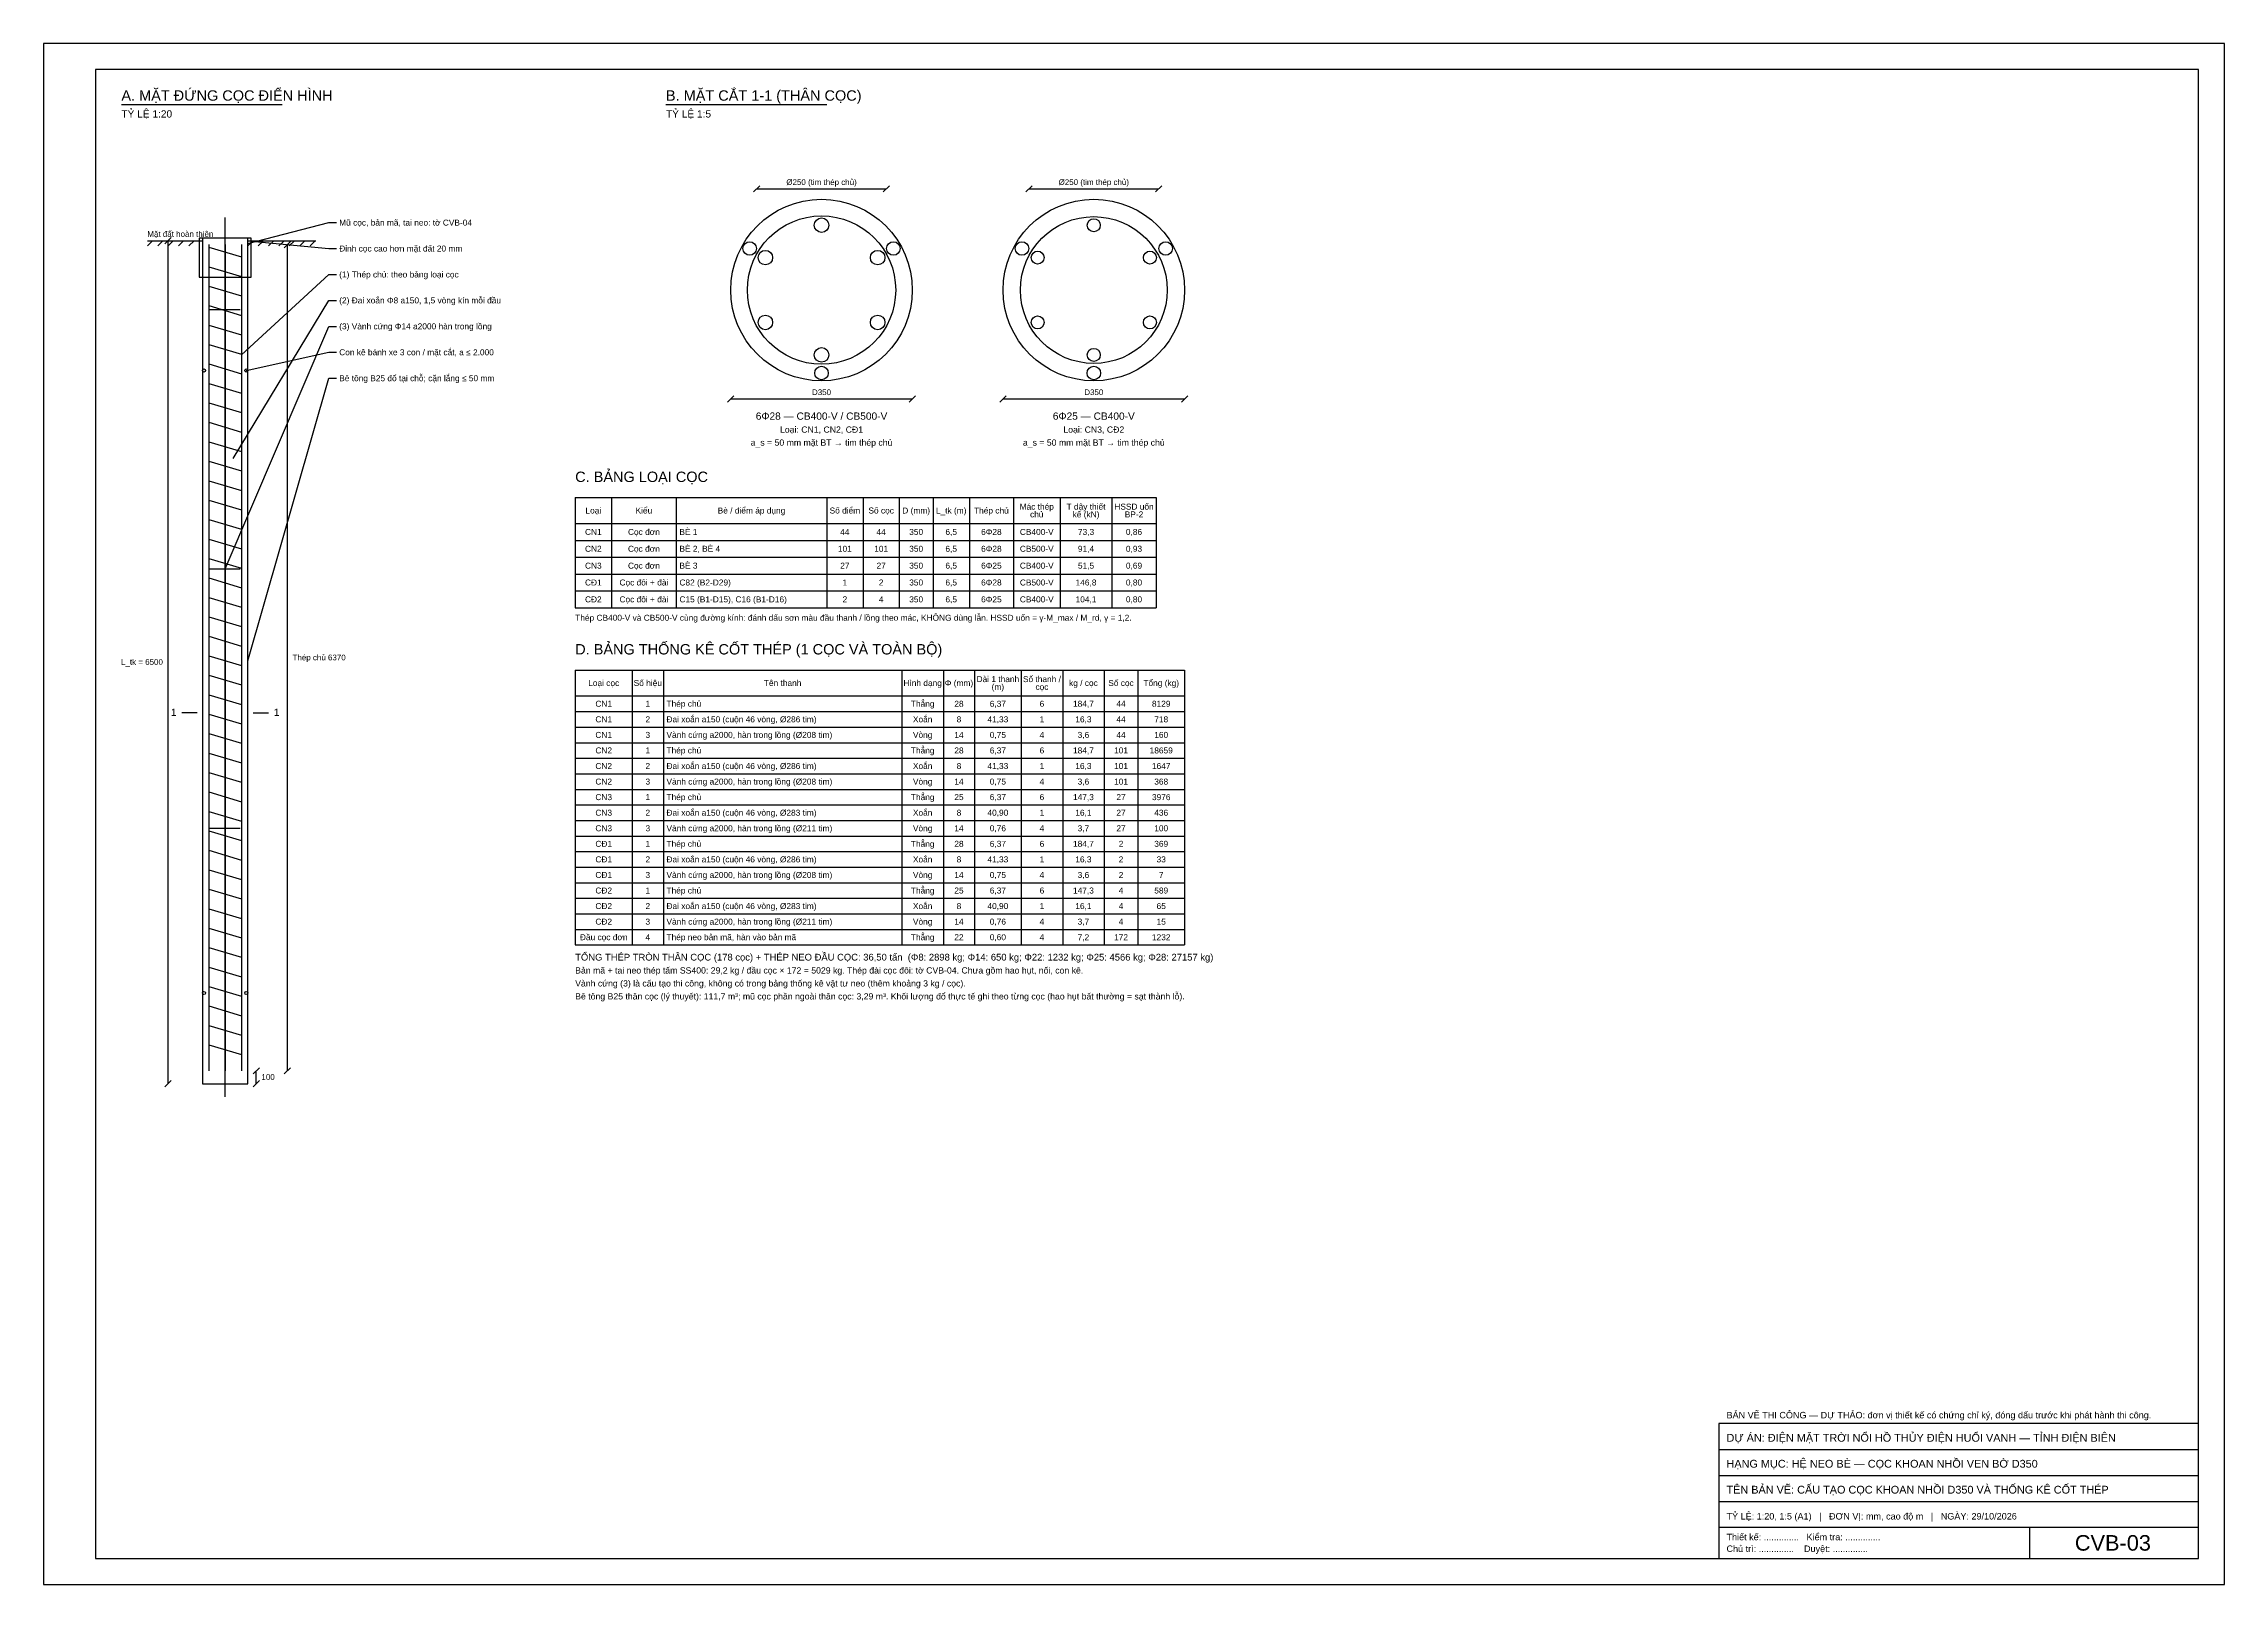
# Model space of a CAD drawing. Header units: millimetres. Extents: x 0 to 4445, y 0 to 594.
# Drawn here: x 1802 to 2643, y 0 to 594 of the extents above; entities that cross this region are included whole.
import ezdxf
from ezdxf.enums import TextEntityAlignment as Align

# ---------------------------------------------------------------- set-up
doc = ezdxf.new("R2010")
doc.units = ezdxf.units.MM
for name, color, linetype in [('CVB_00_KHUNG', 7, 'CONTINUOUS'), ('CVB_03_COC', 2, 'CONTINUOUS'), ('CVB_04_COT_THEP', 1, 'CONTINUOUS'), ('CVB_06_KICH_THUOC', 8, 'CONTINUOUS'), ('CVB_07_CHU', 7, 'CONTINUOUS'), ('CVB_09_DIA_HINH', 34, 'CONTINUOUS'), ('CVB_11_BANG', 7, 'CONTINUOUS')]:
    doc.layers.add(name, color=color, linetype=linetype)
doc.styles.add('VN', font='arial.ttf')

msp = doc.modelspace()

# ---------------------------------------------------------------- linework, layer by layer
at = {"layer": 'CVB_00_KHUNG'}
for p, q in [((2643, 594), (1802, 594)), ((1802, 594), (1802, 0)), ((2643, 0), (2643, 594)), ((2633, 584), (1822, 584)), ((1822, 584), (1822, 10)), ((2633, 10), (2633, 584)), ((2633, 62), (2448, 62)), ((2448, 62), (2448, 10)), ((2633, 10), (2633, 62)), ((2448, 52), (2633, 52)), ((2448, 42), (2633, 42)), ((2448, 32), (2633, 32)), ((2448, 22), (2633, 22)), ((2568, 10), (2568, 22)), ((1822, 10), (2633, 10)), ((2448, 10), (2633, 10)), ((1802, 0), (2643, 0))]:
    msp.add_line(p, q, dxfattribs=at)
at = {"layer": 'CVB_03_COC'}
for p, q in [((1872, 188), (1872, 527)), ((1882, 519), (1862, 519)), ((1862, 519), (1862, 504)), ((1880.75, 519), (1863.25, 519)), ((1863.25, 519), (1863.25, 193)), ((1880.75, 193), (1880.75, 519)), ((1882, 504), (1882, 519)), ((1862, 504), (1882, 504)), ((1863.25, 193), (1880.75, 193))]:
    msp.add_line(p, q, dxfattribs=at)
for centre in [(2102, 499), (2207, 499)]:
    msp.add_circle(centre, 35, dxfattribs=at)
at = {"layer": 'CVB_04_COT_THEP'}
for p, q in [((1865.75, 516.5), (1865.75, 198)), ((1865.75, 515.5), (1878.25, 511.75)), ((1872, 516.5), (1872, 198)), ((1878.25, 516.5), (1878.25, 198)), ((1865.75, 508), (1878.25, 504.25)), ((1865.75, 500.5), (1878.25, 496.75)), ((1865.75, 493), (1878.25, 489.25)), ((1866.15, 491.5), (1877.85, 491.5)), ((1865.75, 485.5), (1878.25, 481.75)), ((1865.75, 478), (1878.25, 474.25)), ((1865.75, 470.5), (1878.25, 466.75)), ((1865.75, 463), (1878.25, 459.25)), ((1865.75, 455.5), (1878.25, 451.75)), ((1865.75, 448), (1878.25, 444.25)), ((1865.75, 440.5), (1878.25, 436.75)), ((1865.75, 433), (1878.25, 429.25)), ((1865.75, 425.5), (1878.25, 421.75)), ((1865.75, 418), (1878.25, 414.25)), ((1865.75, 410.5), (1878.25, 406.75)), ((1865.75, 403), (1878.25, 399.25)), ((1865.75, 395.5), (1878.25, 391.75)), ((1865.75, 388), (1878.25, 384.25)), ((1866.15, 391.5), (1877.85, 391.5)), ((1865.75, 380.5), (1878.25, 376.75)), ((1865.75, 373), (1878.25, 369.25)), ((1865.75, 365.5), (1878.25, 361.75)), ((1865.75, 358), (1878.25, 354.25)), ((1865.75, 350.5), (1878.25, 346.75)), ((1865.75, 343), (1878.25, 339.25)), ((1865.75, 335.5), (1878.25, 331.75)), ((1865.75, 328), (1878.25, 324.25)), ((1865.75, 320.5), (1878.25, 316.75)), ((1865.75, 313), (1878.25, 309.25)), ((1865.75, 305.5), (1878.25, 301.75)), ((1865.75, 298), (1878.25, 294.25)), ((1865.75, 290.5), (1878.25, 286.75)), ((1866.15, 291.5), (1877.85, 291.5)), ((1865.75, 283), (1878.25, 279.25)), ((1865.75, 275.5), (1878.25, 271.75)), ((1865.75, 268), (1878.25, 264.25)), ((1865.75, 260.5), (1878.25, 256.75)), ((1865.75, 253), (1878.25, 249.25)), ((1865.75, 245.5), (1878.25, 241.75)), ((1865.75, 238), (1878.25, 234.25)), ((1865.75, 230.5), (1878.25, 226.75)), ((1865.75, 223), (1878.25, 219.25)), ((1865.75, 215.5), (1878.25, 211.75)), ((1865.75, 208), (1878.25, 204.25))]:
    msp.add_line(p, q, dxfattribs=at)
for centre, radius in [((2102, 499), 28.6), ((2102, 524), 2.8), ((2207, 499), 28.3), ((2207, 524), 2.5), ((2074.287, 515), 2.6), ((2080.349, 511.5), 2.8), ((2123.651, 511.5), 2.8), ((2129.713, 515), 2.6), ((2179.287, 515), 2.6), ((2185.349, 511.5), 2.5), ((2228.651, 511.5), 2.5), ((2234.713, 515), 2.6), ((2080.349, 486.5), 2.8), ((2123.651, 486.5), 2.8), ((2185.349, 486.5), 2.5), ((2228.651, 486.5), 2.5), ((2102, 474), 2.8), ((2207, 474), 2.5), ((1863.85, 468), 0.6), ((1880.15, 468), 0.6), ((2102, 467), 2.6), ((2207, 467), 2.6), ((1863.85, 228), 0.6), ((1880.15, 228), 0.6)]:
    msp.add_circle(centre, radius, dxfattribs=at)
at = {"layer": 'CVB_06_KICH_THUOC'}
for p, q in [((2075.8, 536.8), (2078.2, 539.2)), ((2125.8, 536.8), (2128.2, 539.2)), ((2180.8, 536.8), (2183.2, 539.2)), ((2230.8, 536.8), (2233.2, 539.2)), ((2077, 538), (2127, 538)), ((2182, 538), (2232, 538)), ((1848.8, 516.8), (1851.2, 519.2)), ((1850, 193), (1850, 518)), ((1894.8, 515.3), (1897.2, 517.7)), ((1896, 198), (1896, 516.5)), ((2065.8, 455.8), (2068.2, 458.2)), ((2067, 457), (2137, 457)), ((2135.8, 455.8), (2138.2, 458.2)), ((2170.8, 455.8), (2173.2, 458.2)), ((2172, 457), (2242, 457)), ((2240.8, 455.8), (2243.2, 458.2)), ((1848.8, 191.8), (1851.2, 194.2)), ((1882.8, 196.8), (1885.2, 199.2)), ((1882.8, 191.8), (1885.2, 194.2)), ((1884, 193), (1884, 198)), ((1894.8, 196.8), (1897.2, 199.2))]:
    msp.add_line(p, q, dxfattribs=at)
at = {"layer": 'CVB_07_CHU'}
for p, q in [((1832, 570.5), (1894, 570.5)), ((2042, 570.5), (2104, 570.5)), ((1880.75, 517), (1912, 525)), ((1912, 525), (1915, 525)), ((1880.75, 518), (1912, 515)), ((1912, 515), (1915, 515)), ((1878.25, 474), (1912, 505)), ((1912, 505), (1915, 505)), ((1875.125, 434), (1912, 495)), ((1912, 495), (1915, 495)), ((1872, 391.5), (1912, 485)), ((1912, 485), (1915, 485)), ((1880.15, 468), (1912, 475)), ((1912, 475), (1915, 475)), ((1880.75, 356), (1912, 465)), ((1912, 465), (1915, 465)), ((1861.25, 336), (1855.25, 336)), ((1882.75, 336), (1888.75, 336))]:
    msp.add_line(p, q, dxfattribs=at)
at = {"layer": 'CVB_09_DIA_HINH'}
for p, q in [((1842, 518), (1863.25, 518)), ((1844, 518), (1842, 516)), ((1848, 518), (1846, 516)), ((1852, 518), (1850, 516)), ((1856, 518), (1854, 516)), ((1860, 518), (1858, 516)), ((1880.75, 518), (1907, 518)), ((1882.75, 518), (1880.75, 516)), ((1886.75, 518), (1884.75, 516)), ((1890.75, 518), (1888.75, 516)), ((1894.75, 518), (1892.75, 516)), ((1898.75, 518), (1896.75, 516)), ((1902.75, 518), (1900.75, 516)), ((1906.75, 518), (1904.75, 516))]:
    msp.add_line(p, q, dxfattribs=at)
at = {"layer": 'CVB_11_BANG'}
for p, q in [((2007, 419), (2231, 419)), ((2007, 419), (2007, 376.5)), ((2021, 419), (2021, 376.5)), ((2046, 419), (2046, 376.5)), ((2104, 419), (2104, 376.5)), ((2118, 419), (2118, 376.5)), ((2132, 419), (2132, 376.5)), ((2145, 419), (2145, 376.5)), ((2159, 419), (2159, 376.5)), ((2176, 419), (2176, 376.5)), ((2194, 419), (2194, 376.5)), ((2214, 419), (2214, 376.5)), ((2231, 419), (2231, 376.5)), ((2007, 409), (2231, 409)), ((2007, 402.5), (2231, 402.5)), ((2007, 396), (2231, 396)), ((2007, 389.5), (2231, 389.5)), ((2007, 383), (2231, 383)), ((2007, 376.5), (2231, 376.5)), ((2007, 352.5), (2242, 352.5)), ((2007, 352.5), (2007, 246.5)), ((2029, 352.5), (2029, 246.5)), ((2041, 352.5), (2041, 246.5)), ((2133, 352.5), (2133, 246.5)), ((2149, 352.5), (2149, 246.5)), ((2161, 352.5), (2161, 246.5)), ((2179, 352.5), (2179, 246.5)), ((2195, 352.5), (2195, 246.5)), ((2211, 352.5), (2211, 246.5)), ((2224, 352.5), (2224, 246.5)), ((2242, 352.5), (2242, 246.5)), ((2007, 342.5), (2242, 342.5)), ((2007, 336.5), (2242, 336.5)), ((2007, 330.5), (2242, 330.5)), ((2007, 324.5), (2242, 324.5)), ((2007, 318.5), (2242, 318.5)), ((2007, 312.5), (2242, 312.5)), ((2007, 306.5), (2242, 306.5)), ((2007, 300.5), (2242, 300.5)), ((2007, 294.5), (2242, 294.5)), ((2007, 288.5), (2242, 288.5)), ((2007, 282.5), (2242, 282.5)), ((2007, 276.5), (2242, 276.5)), ((2007, 270.5), (2242, 270.5)), ((2007, 264.5), (2242, 264.5)), ((2007, 258.5), (2242, 258.5)), ((2007, 252.5), (2242, 252.5)), ((2007, 246.5), (2242, 246.5))]:
    msp.add_line(p, q, dxfattribs=at)

# ---------------------------------------------------------------- texts
at = {"layer": 'CVB_00_KHUNG', "style": 'VN'}
for s, height, p in [('BẢN VẼ THI CÔNG — DỰ THẢO: đơn vị thiết kế có chứng chỉ ký, đóng dấu trước khi phát hành thi công.', 2.5, (2451, 64)), ('DỰ ÁN: ĐIỆN MẶT TRỜI NỔI HỒ THỦY ĐIỆN HUỔI VANH — TỈNH ĐIỆN BIÊN', 3, (2451, 55)), ('HẠNG MỤC: HỆ NEO BÈ — CỌC KHOAN NHỒI VEN BỜ D350', 3, (2451, 45)), ('TÊN BẢN VẼ: CẤU TẠO CỌC KHOAN NHỒI D350 VÀ THỐNG KÊ CỐT THÉP', 3, (2451, 35)), ('TỶ LỆ: 1:20, 1:5 (A1)   |   ĐƠN VỊ: mm, cao độ m   |   NGÀY: 29/10/2026', 2.5, (2451, 25)), ('Thiết kế: ..............   Kiểm tra: ..............', 2.5, (2451, 17)), ('Chủ trì: ..............    Duyệt: ..............', 2.5, (2451, 12.5))]:
    msp.add_text(s, height=height, dxfattribs=at).set_placement(p)
msp.add_text('CVB-03', height=6, dxfattribs=at).set_placement((2600, 13), align=Align.CENTER)
at = {"layer": 'CVB_06_KICH_THUOC', "style": 'VN'}
for s, p in [('Ø250 (tim thép chủ)', (2102, 539.5)), ('Ø250 (tim thép chủ)', (2207, 539.5)), ('D350', (2102, 458.5)), ('D350', (2207, 458.5))]:
    msp.add_text(s, height=2.2, dxfattribs=at).set_placement(p, align=Align.CENTER)
msp.add_text('L_tk = 6500', height=2.2, dxfattribs=at).set_placement((1848, 354.5), align=Align.RIGHT)
for s, p in [('Thép chủ 6370', (1898, 356.25)), ('100', (1886, 194.5))]:
    msp.add_text(s, height=2.2, dxfattribs=at).set_placement(p)
at = {"layer": 'CVB_07_CHU', "style": 'VN'}
for s, height, p in [('A. MẶT ĐỨNG CỌC ĐIỂN HÌNH', 4, (1832, 572)), ('B. MẶT CẮT 1-1 (THÂN CỌC)', 4, (2042, 572)), ('TỶ LỆ 1:20', 2.8, (1832, 565.5)), ('TỶ LỆ 1:5', 2.8, (2042, 565.5)), ('Mũ cọc, bản mã, tai neo: tờ CVB-04', 2.3, (1916, 523.85)), ('Đỉnh cọc cao hơn mặt đất 20 mm', 2.3, (1916, 513.85)), ('(1) Thép chủ: theo bảng loại cọc', 2.3, (1916, 503.85)), ('(2) Đai xoắn Φ8 a150, 1,5 vòng kín mỗi đầu', 2.3, (1916, 493.85)), ('(3) Vành cứng Φ14 a2000 hàn trong lồng', 2.3, (1916, 483.85)), ('Con kê bánh xe 3 con / mặt cắt, a ≤ 2.000', 2.3, (1916, 473.85)), ('Bê tông B25 đổ tại chỗ; cặn lắng ≤ 50 mm', 2.3, (1916, 463.85)), ('C. BẢNG LOẠI CỌC', 4, (2007, 425)), ('Thép CB400-V và CB500-V cùng đường kính: đánh dấu sơn màu đầu thanh / lồng theo mác, KHÔNG dùng lẫn. HSSD uốn = γ·M_max / M_rd, γ = 1,2.', 2.3, (2007, 371.5)), ('D. BẢNG THỐNG KÊ CỐT THÉP (1 CỌC VÀ TOÀN BỘ)', 4, (2007, 358.5)), ('1', 2.8, (1890.75, 334.8)), ('TỔNG THÉP TRÒN THÂN CỌC (178 cọc) + THÉP NEO ĐẦU CỌC: 36,50 tấn  (Φ8: 2898 kg; Φ14: 650 kg; Φ22: 1232 kg; Φ25: 4566 kg; Φ28: 27157 kg)', 2.6, (2007, 240.5)), ('Bản mã + tai neo thép tấm SS400: 29,2 kg / đầu cọc × 172 = 5029 kg. Thép đài cọc đôi: tờ CVB-04. Chưa gồm hao hụt, nối, con kê.', 2.4, (2007, 235.5)), ('Vành cứng (3) là cấu tạo thi công, không có trong bảng thống kê vật tư neo (thêm khoảng 3 kg / cọc).', 2.4, (2007, 230.5)), ('Bê tông B25 thân cọc (lý thuyết): 111,7 m³; mũ cọc phần ngoài thân cọc: 3,29 m³. Khối lượng đổ thực tế ghi theo từng cọc (hao hụt bất thường = sạt thành lỗ).', 2.4, (2007, 225.5))]:
    msp.add_text(s, height=height, dxfattribs=at).set_placement(p)
for s, height, p in [('6Φ28 — CB400-V / CB500-V', 2.8, (2102, 449)), ('Loại: CN1, CN2, CĐ1', 2.4, (2102, 444)), ('6Φ25 — CB400-V', 2.8, (2207, 449)), ('Loại: CN3, CĐ2', 2.4, (2207, 444)), ('a_s = 50 mm mặt BT → tim thép chủ', 2.4, (2102, 439)), ('a_s = 50 mm mặt BT → tim thép chủ', 2.4, (2207, 439))]:
    msp.add_text(s, height=height, dxfattribs=at).set_placement(p, align=Align.CENTER)
msp.add_text('1', height=2.8, dxfattribs=at).set_placement((1853.25, 334.8), align=Align.RIGHT)
at = {"layer": 'CVB_09_DIA_HINH', "style": 'VN'}
msp.add_text('Mặt đất hoàn thiện', height=2.2, dxfattribs=at).set_placement((1842, 519.5))
at = {"layer": 'CVB_11_BANG', "style": 'VN'}
for s, p in [('Loại', (2014, 412.85)), ('Kiểu', (2033.5, 412.85)), ('Bè / điểm áp dụng', (2075, 412.85)), ('Số điểm', (2111, 412.85)), ('Số cọc', (2125, 412.85)), ('D (mm)', (2138.5, 412.85)), ('L_tk (m)', (2152, 412.85)), ('Thép chủ', (2167.5, 412.85)), ('Mác thép', (2185, 414.345)), ('chủ', (2185, 411.355)), ('T dây thiết', (2204, 414.345)), ('kế (kN)', (2204, 411.355)), ('HSSD uốn', (2222.5, 414.345)), ('BP-2', (2222.5, 411.355)), ('CN1', (2014, 404.6)), ('Cọc đơn', (2033.5, 404.6)), ('44', (2111, 404.6)), ('44', (2125, 404.6)), ('350', (2138.5, 404.6)), ('6,5', (2152, 404.6)), ('6Φ28', (2167.5, 404.6)), ('CB400-V', (2185, 404.6)), ('73,3', (2204, 404.6)), ('0,86', (2222.5, 404.6)), ('CN2', (2014, 398.1)), ('Cọc đơn', (2033.5, 398.1)), ('101', (2111, 398.1)), ('101', (2125, 398.1)), ('350', (2138.5, 398.1)), ('6,5', (2152, 398.1)), ('6Φ28', (2167.5, 398.1)), ('CB500-V', (2185, 398.1)), ('91,4', (2204, 398.1)), ('0,93', (2222.5, 398.1)), ('CN3', (2014, 391.6)), ('CĐ1', (2014, 385.1)), ('Cọc đôi + đài', (2033.5, 385.1)), ('Cọc đơn', (2033.5, 391.6)), ('27', (2111, 391.6)), ('1', (2111, 385.1)), ('27', (2125, 391.6)), ('2', (2125, 385.1)), ('350', (2138.5, 391.6)), ('350', (2138.5, 385.1)), ('6,5', (2152, 391.6)), ('6,5', (2152, 385.1)), ('6Φ25', (2167.5, 391.6)), ('6Φ28', (2167.5, 385.1)), ('CB400-V', (2185, 391.6)), ('CB500-V', (2185, 385.1)), ('146,8', (2204, 385.1)), ('51,5', (2204, 391.6)), ('0,69', (2222.5, 391.6)), ('0,80', (2222.5, 385.1)), ('CĐ2', (2014, 378.6)), ('Cọc đôi + đài', (2033.5, 378.6)), ('2', (2111, 378.6)), ('4', (2125, 378.6)), ('350', (2138.5, 378.6)), ('6,5', (2152, 378.6)), ('6Φ25', (2167.5, 378.6)), ('CB400-V', (2185, 378.6)), ('104,1', (2204, 378.6)), ('0,80', (2222.5, 378.6)), ('Loại cọc', (2018, 346.35)), ('Số hiệu', (2035, 346.35)), ('Tên thanh', (2087, 346.35)), ('Hình dạng', (2141, 346.35)), ('Φ (mm)', (2155, 346.35)), ('Dài 1 thanh', (2170, 347.845)), ('(m)', (2170, 344.855)), ('Số thanh /', (2187, 347.845)), ('cọc', (2187, 344.855)), ('kg / cọc', (2203, 346.35)), ('Số cọc', (2217.5, 346.35)), ('Tổng (kg)', (2233, 346.35)), ('CN1', (2018, 338.35)), ('1', (2035, 338.35)), ('Thẳng', (2141, 338.35)), ('28', (2155, 338.35)), ('6,37', (2170, 338.35)), ('6', (2187, 338.35)), ('184,7', (2203, 338.35)), ('44', (2217.5, 338.35)), ('8129', (2233, 338.35)), ('CN1', (2018, 332.35)), ('CN1', (2018, 326.35)), ('3', (2035, 326.35)), ('2', (2035, 332.35)), ('Vòng', (2141, 326.35)), ('Xoắn', (2141, 332.35)), ('14', (2155, 326.35)), ('8', (2155, 332.35)), ('41,33', (2170, 332.35)), ('0,75', (2170, 326.35)), ('4', (2187, 326.35)), ('1', (2187, 332.35)), ('16,3', (2203, 332.35)), ('3,6', (2203, 326.35)), ('44', (2217.5, 332.35)), ('44', (2217.5, 326.35)), ('718', (2233, 332.35)), ('160', (2233, 326.35)), ('CN2', (2018, 320.35)), ('1', (2035, 320.35)), ('Thẳng', (2141, 320.35)), ('28', (2155, 320.35)), ('6,37', (2170, 320.35)), ('6', (2187, 320.35)), ('184,7', (2203, 320.35)), ('101', (2217.5, 320.35)), ('18659', (2233, 320.35)), ('CN2', (2018, 314.35)), ('2', (2035, 314.35)), ('Xoắn', (2141, 314.35)), ('8', (2155, 314.35)), ('41,33', (2170, 314.35)), ('1', (2187, 314.35)), ('16,3', (2203, 314.35)), ('101', (2217.5, 314.35)), ('1647', (2233, 314.35)), ('CN2', (2018, 308.35)), ('CN3', (2018, 302.35)), ('3', (2035, 308.35)), ('1', (2035, 302.35)), ('Thẳng', (2141, 302.35)), ('Vòng', (2141, 308.35)), ('25', (2155, 302.35)), ('14', (2155, 308.35)), ('0,75', (2170, 308.35)), ('6,37', (2170, 302.35)), ('4', (2187, 308.35)), ('6', (2187, 302.35)), ('147,3', (2203, 302.35)), ('3,6', (2203, 308.35)), ('101', (2217.5, 308.35)), ('27', (2217.5, 302.35)), ('3976', (2233, 302.35)), ('368', (2233, 308.35)), ('CN3', (2018, 296.35)), ('2', (2035, 296.35)), ('Xoắn', (2141, 296.35)), ('8', (2155, 296.35)), ('40,90', (2170, 296.35)), ('1', (2187, 296.35)), ('16,1', (2203, 296.35)), ('27', (2217.5, 296.35)), ('436', (2233, 296.35)), ('CN3', (2018, 290.35)), ('CĐ1', (2018, 284.35)), ('3', (2035, 290.35)), ('1', (2035, 284.35)), ('Thẳng', (2141, 284.35)), ('Vòng', (2141, 290.35)), ('28', (2155, 284.35)), ('14', (2155, 290.35)), ('0,76', (2170, 290.35)), ('6,37', (2170, 284.35)), ('4', (2187, 290.35)), ('6', (2187, 284.35)), ('184,7', (2203, 284.35)), ('3,7', (2203, 290.35)), ('27', (2217.5, 290.35)), ('2', (2217.5, 284.35)), ('369', (2233, 284.35)), ('100', (2233, 290.35)), ('CĐ1', (2018, 278.35)), ('2', (2035, 278.35)), ('Xoắn', (2141, 278.35)), ('8', (2155, 278.35)), ('41,33', (2170, 278.35)), ('1', (2187, 278.35)), ('16,3', (2203, 278.35)), ('2', (2217.5, 278.35)), ('33', (2233, 278.35)), ('CĐ1', (2018, 272.35)), ('3', (2035, 272.35)), ('Thẳng', (2141, 266.35)), ('Vòng', (2141, 272.35)), ('14', (2155, 272.35)), ('0,75', (2170, 272.35)), ('4', (2187, 272.35)), ('3,6', (2203, 272.35)), ('2', (2217.5, 272.35)), ('7', (2233, 272.35)), ('CĐ2', (2018, 266.35)), ('CĐ2', (2018, 260.35)), ('2', (2035, 260.35)), ('1', (2035, 266.35)), ('Xoắn', (2141, 260.35)), ('25', (2155, 266.35)), ('8', (2155, 260.35)), ('40,90', (2170, 260.35)), ('6,37', (2170, 266.35)), ('6', (2187, 266.35)), ('1', (2187, 260.35)), ('147,3', (2203, 266.35)), ('16,1', (2203, 260.35)), ('4', (2217.5, 266.35)), ('4', (2217.5, 260.35)), ('589', (2233, 266.35)), ('65', (2233, 260.35)), ('CĐ2', (2018, 254.35)), ('3', (2035, 254.35)), ('Vòng', (2141, 254.35)), ('14', (2155, 254.35)), ('0,76', (2170, 254.35)), ('4', (2187, 254.35)), ('3,7', (2203, 254.35)), ('4', (2217.5, 254.35)), ('15', (2233, 254.35)), ('Đầu cọc đơn', (2018, 248.35)), ('4', (2035, 248.35)), ('Thẳng', (2141, 248.35)), ('22', (2155, 248.35)), ('0,60', (2170, 248.35)), ('4', (2187, 248.35)), ('7,2', (2203, 248.35)), ('172', (2217.5, 248.35)), ('1232', (2233, 248.35))]:
    msp.add_text(s, height=2.3, dxfattribs=at).set_placement(p, align=Align.CENTER)
for s, p in [('BÈ 1', (2047.2, 404.6)), ('BÈ 2, BÈ 4', (2047.2, 398.1)), ('C82 (B2-D29)', (2047.2, 385.1)), ('BÈ 3', (2047.2, 391.6)), ('C15 (B1-D15), C16 (B1-D16)', (2047.2, 378.6)), ('Thép chủ', (2042.2, 338.35)), ('Vành cứng a2000, hàn trong lồng (Ø208 tim)', (2042.2, 326.35)), ('Đai xoắn a150 (cuộn 46 vòng, Ø286 tim)', (2042.2, 332.35)), ('Thép chủ', (2042.2, 320.35)), ('Đai xoắn a150 (cuộn 46 vòng, Ø286 tim)', (2042.2, 314.35)), ('Vành cứng a2000, hàn trong lồng (Ø208 tim)', (2042.2, 308.35)), ('Thép chủ', (2042.2, 302.35)), ('Đai xoắn a150 (cuộn 46 vòng, Ø283 tim)', (2042.2, 296.35)), ('Vành cứng a2000, hàn trong lồng (Ø211 tim)', (2042.2, 290.35)), ('Thép chủ', (2042.2, 284.35)), ('Đai xoắn a150 (cuộn 46 vòng, Ø286 tim)', (2042.2, 278.35)), ('Vành cứng a2000, hàn trong lồng (Ø208 tim)', (2042.2, 272.35)), ('Đai xoắn a150 (cuộn 46 vòng, Ø283 tim)', (2042.2, 260.35)), ('Thép chủ', (2042.2, 266.35)), ('Vành cứng a2000, hàn trong lồng (Ø211 tim)', (2042.2, 254.35)), ('Thép neo bản mã, hàn vào bản mã', (2042.2, 248.35))]:
    msp.add_text(s, height=2.3, dxfattribs=at).set_placement(p)

doc.saveas('drawing.dxf')
